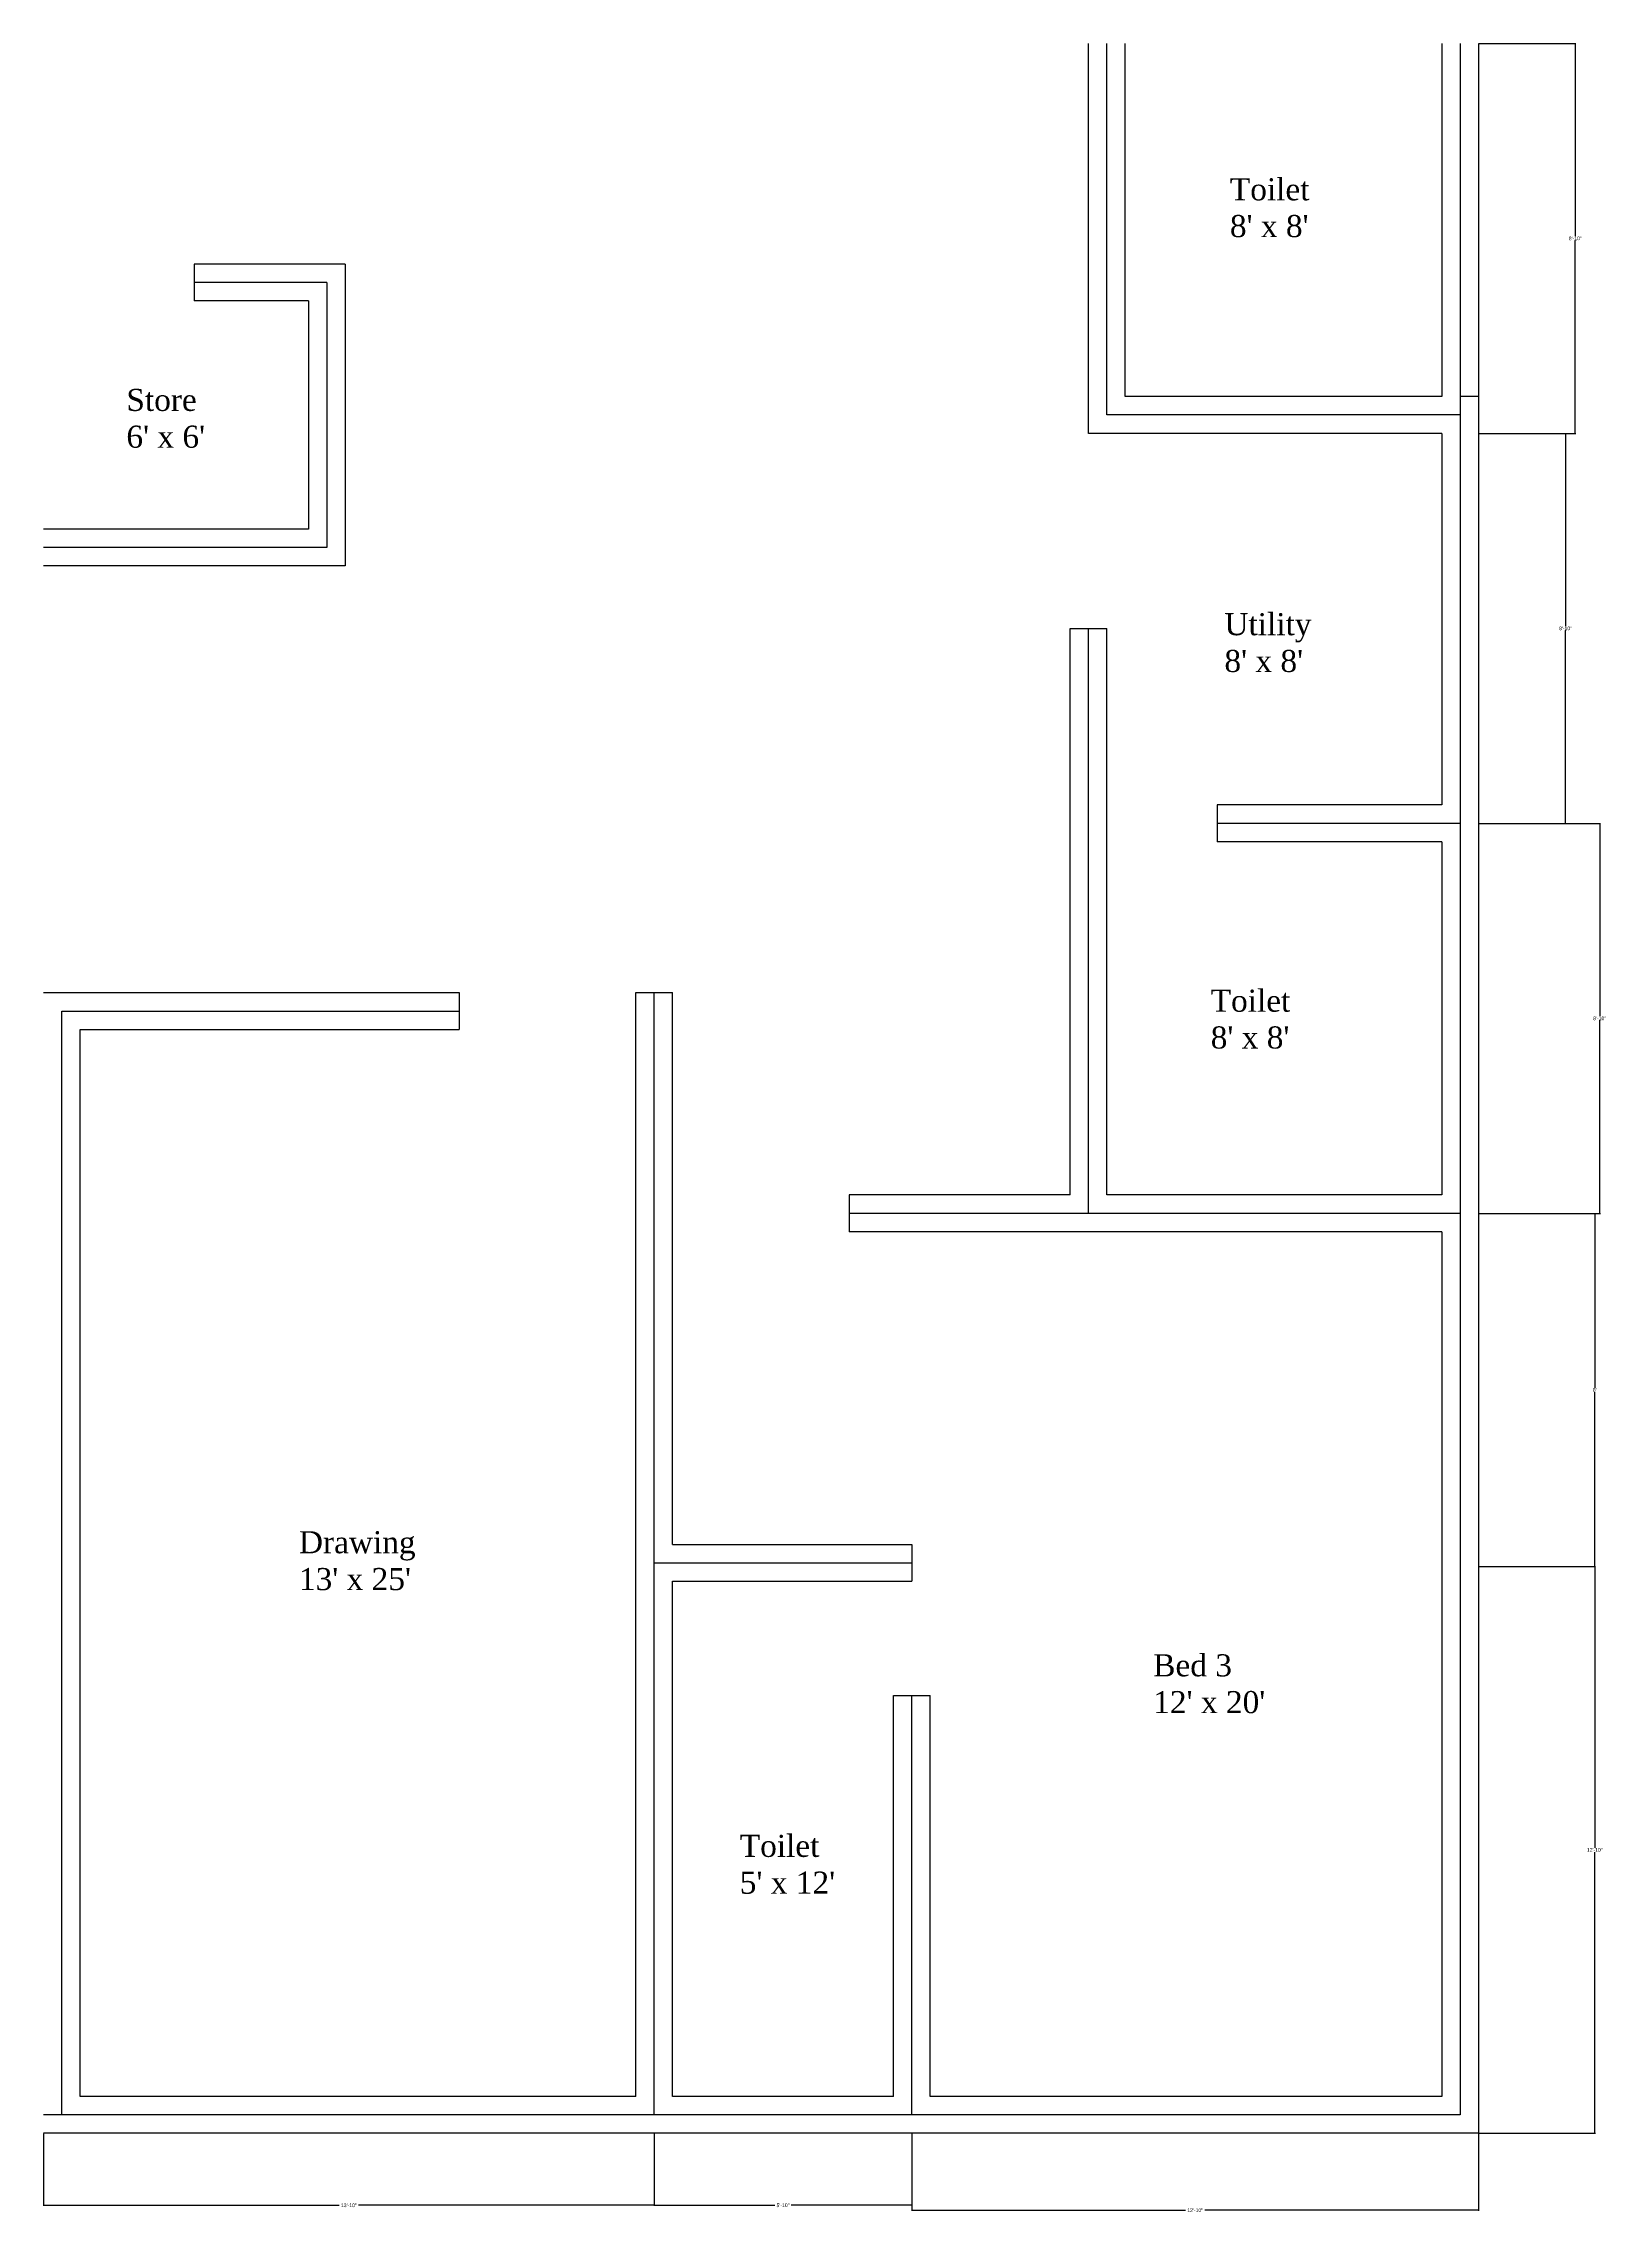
# Model space of a CAD drawing. Header units: inches. Extents: x -23324 to -22327, y 9655 to 10453.
# Drawn here: x -22752 to -22327, y 9655 to 10245 of the extents above; entities that cross this region are included whole.
import ezdxf

# ---------------------------------------------------------------- set-up
doc = ezdxf.new("R2010")
doc.units = ezdxf.units.IN
doc.header["$MEASUREMENT"] = 0
doc.dimstyles.get("Standard").update_dxf_attribs({"dimtxt": 1, "dimasz": 0.18, "dimexe": 0.18, "dimexo": 0.0625, "dimgap": 0.09, "dimtad": 0, "dimtih": 1, "dimtoh": 1, "dimdec": 0, "dimzin": 2, "dimdsep": 46, "dimlunit": 4, "dimtxsty": 'Standard', "dimcen": 0.09, "dimclrt": 5, "dimadec": 0, "dimazin": 0, "dimtfac": 1, "dimtdec": 0, "dimtofl": 0, "dimtmove": 0, "dimatfit": 3, "dimfxl": 1, "dimtolj": 1, "dimtzin": 0, "dimarcsym": 0})

# ---------------------------------------------------------------- blocks, each defined once
blk = doc.blocks.new('*D10')
at = {"color": 0, "lineweight": -2}
for p, q in [((-22362.08, 10244.72), (-22335.66, 10244.72)), ((-22335.84, 10244.54), (-22335.84, 10192.31)), ((-22335.84, 10138.9), (-22335.84, 10191.13)), ((-22362.08, 10138.72), (-22335.66, 10138.72))]:
    blk.add_line(p, q, dxfattribs=at)
at = {"color": 0}
for points in [[(-22335.87, 10244.54), (-22335.81, 10244.54), (-22335.84, 10244.72)], [(-22335.87, 10138.9), (-22335.81, 10138.9), (-22335.84, 10138.72)]]:
    blk.add_solid(points, dxfattribs=at)
at = {"layer": 'Defpoints', "color": 0}
for p in [(-22362.14, 10244.72), (-22335.84, 10244.72), (-22362.14, 10138.72)]:
    blk.add_point(p, dxfattribs=at)
at = {"color": 5, "insert": (-22335.84, 10191.72), "char_height": 1, "attachment_point": 5}
blk.add_mtext('\\A1;8\'-10"', dxfattribs=at)
blk = doc.blocks.new('*D11')
at = {"color": 0, "lineweight": -2}
for p, q in [((-22362.08, 10138.72), (-22338.31, 10138.72)), ((-22338.49, 10138.54), (-22338.49, 10086.31)), ((-22338.49, 10032.9), (-22338.49, 10085.13)), ((-22362.08, 10032.72), (-22338.31, 10032.72))]:
    blk.add_line(p, q, dxfattribs=at)
at = {"color": 0}
for points in [[(-22338.52, 10138.54), (-22338.46, 10138.54), (-22338.49, 10138.72)], [(-22338.52, 10032.9), (-22338.46, 10032.9), (-22338.49, 10032.72)]]:
    blk.add_solid(points, dxfattribs=at)
at = {"layer": 'Defpoints', "color": 0}
for p in [(-22362.14, 10138.72), (-22338.49, 10138.72), (-22362.14, 10032.72)]:
    blk.add_point(p, dxfattribs=at)
at = {"color": 5, "insert": (-22338.49, 10085.72), "char_height": 1, "attachment_point": 5}
blk.add_mtext('\\A1;8\'-10"', dxfattribs=at)
blk = doc.blocks.new('*D12')
at = {"color": 0, "lineweight": -2}
for p, q in [((-22362.08, 10032.72), (-22329.02, 10032.72)), ((-22329.2, 10032.54), (-22329.2, 9980.31)), ((-22329.2, 9926.9), (-22329.2, 9979.13)), ((-22362.08, 9926.72), (-22329.02, 9926.72))]:
    blk.add_line(p, q, dxfattribs=at)
at = {"color": 0}
for points in [[(-22329.23, 10032.54), (-22329.17, 10032.54), (-22329.2, 10032.72)], [(-22329.23, 9926.9), (-22329.17, 9926.9), (-22329.2, 9926.72)]]:
    blk.add_solid(points, dxfattribs=at)
at = {"layer": 'Defpoints', "color": 0}
for p in [(-22362.14, 10032.72), (-22362.14, 9926.72), (-22329.2, 9926.72)]:
    blk.add_point(p, dxfattribs=at)
at = {"color": 5, "insert": (-22329.2, 9979.72), "char_height": 1, "attachment_point": 5}
blk.add_mtext('\\A1;8\'-10"', dxfattribs=at)
blk = doc.blocks.new('*D17')
at = {"color": 0, "lineweight": -2}
for p, q in [((-22362.08, 9830.72), (-22330.37, 9830.72)), ((-22330.55, 9830.54), (-22330.55, 9754.31)), ((-22330.55, 9676.9), (-22330.55, 9753.13)), ((-22362.08, 9676.72), (-22330.37, 9676.72))]:
    blk.add_line(p, q, dxfattribs=at)
at = {"color": 0}
for points in [[(-22330.58, 9830.54), (-22330.52, 9830.54), (-22330.55, 9830.72)], [(-22330.58, 9676.9), (-22330.52, 9676.9), (-22330.55, 9676.72)]]:
    blk.add_solid(points, dxfattribs=at)
at = {"layer": 'Defpoints', "color": 0}
for p in [(-22362.14, 9830.72), (-22362.14, 9676.72), (-22330.55, 9676.72)]:
    blk.add_point(p, dxfattribs=at)
at = {"color": 5, "insert": (-22330.55, 9753.72), "char_height": 1, "attachment_point": 5}
blk.add_mtext('\\A1;12\'-10"', dxfattribs=at)
blk = doc.blocks.new('*D18')
at = {"color": 0, "lineweight": -2}
for p, q in [((-22362.08, 9926.72), (-22330.37, 9926.72)), ((-22330.55, 9926.54), (-22330.55, 9879.31)), ((-22330.55, 9830.9), (-22330.55, 9878.13)), ((-22362.08, 9830.72), (-22330.37, 9830.72))]:
    blk.add_line(p, q, dxfattribs=at)
at = {"color": 0}
for points in [[(-22330.58, 9926.54), (-22330.52, 9926.54), (-22330.55, 9926.72)], [(-22330.58, 9830.9), (-22330.52, 9830.9), (-22330.55, 9830.72)]]:
    blk.add_solid(points, dxfattribs=at)
at = {"layer": 'Defpoints', "color": 0}
for p in [(-22362.14, 9926.72), (-22330.55, 9926.72), (-22362.14, 9830.72)]:
    blk.add_point(p, dxfattribs=at)
at = {"color": 5, "insert": (-22330.55, 9878.72), "char_height": 1, "attachment_point": 5}
blk.add_mtext("\\A1;8'", dxfattribs=at)
blk = doc.blocks.new('*D20')
at = {"color": 0, "lineweight": -2}
for p, q in [((-22752.14, 9676.65), (-22752.14, 9656.94)), ((-22586.14, 9676.65), (-22586.14, 9656.94)), ((-22751.96, 9657.12), (-22671.73, 9657.12)), ((-22586.32, 9657.12), (-22666.55, 9657.12))]:
    blk.add_line(p, q, dxfattribs=at)
at = {"color": 0}
for points in [[(-22751.96, 9657.15), (-22751.96, 9657.09), (-22752.14, 9657.12)], [(-22586.32, 9657.15), (-22586.32, 9657.09), (-22586.14, 9657.12)]]:
    blk.add_solid(points, dxfattribs=at)
at = {"layer": 'Defpoints', "color": 0}
for p in [(-22752.14, 9676.72), (-22586.14, 9676.72), (-22752.14, 9657.12)]:
    blk.add_point(p, dxfattribs=at)
at = {"color": 5, "insert": (-22669.14, 9657.12), "char_height": 1, "attachment_point": 5}
blk.add_mtext('\\A1;13\'-10"', dxfattribs=at)
blk = doc.blocks.new('*D21')
at = {"color": 0, "lineweight": -2}
for p, q in [((-22586.14, 9676.65), (-22586.14, 9656.94)), ((-22516.14, 9676.65), (-22516.14, 9656.94)), ((-22585.96, 9657.12), (-22553.4, 9657.12)), ((-22516.32, 9657.12), (-22548.89, 9657.12))]:
    blk.add_line(p, q, dxfattribs=at)
at = {"color": 0}
for points in [[(-22585.96, 9657.15), (-22585.96, 9657.09), (-22586.14, 9657.12)], [(-22516.32, 9657.15), (-22516.32, 9657.09), (-22516.14, 9657.12)]]:
    blk.add_solid(points, dxfattribs=at)
at = {"layer": 'Defpoints', "color": 0}
for p in [(-22586.14, 9676.72), (-22516.14, 9676.72), (-22586.14, 9657.12)]:
    blk.add_point(p, dxfattribs=at)
at = {"color": 5, "insert": (-22551.14, 9657.12), "char_height": 1, "attachment_point": 5}
blk.add_mtext('\\A1;5\'-10"', dxfattribs=at)
blk = doc.blocks.new('*D22')
at = {"color": 0, "lineweight": -2}
for p, q in [((-22516.14, 9676.65), (-22516.14, 9655.61)), ((-22362.14, 9676.65), (-22362.14, 9655.61)), ((-22515.96, 9655.79), (-22441.73, 9655.79)), ((-22362.32, 9655.79), (-22436.55, 9655.79))]:
    blk.add_line(p, q, dxfattribs=at)
at = {"color": 0}
for points in [[(-22515.96, 9655.82), (-22515.96, 9655.76), (-22516.14, 9655.79)], [(-22362.32, 9655.82), (-22362.32, 9655.76), (-22362.14, 9655.79)]]:
    blk.add_solid(points, dxfattribs=at)
at = {"layer": 'Defpoints', "color": 0}
for p in [(-22516.14, 9676.72), (-22362.14, 9676.72), (-22362.14, 9655.79)]:
    blk.add_point(p, dxfattribs=at)
at = {"color": 5, "insert": (-22439.14, 9655.79), "char_height": 1, "attachment_point": 5}
blk.add_mtext('\\A1;12\'-10"', dxfattribs=at)

msp = doc.modelspace()

# ---------------------------------------------------------------- linework, layer by layer
for p, q in [((-22468.14, 10138.72), (-22468.14, 10244.72)), ((-22458.14, 10148.72), (-22458.14, 10244.72)), ((-22372.14, 10244.72), (-22372.14, 10148.72)), ((-22362.14, 10244.72), (-22362.14, 10138.72)), ((-22670.14, 10184.72), (-22711.14, 10184.72)), ((-22711.14, 10184.72), (-22711.14, 10174.72)), ((-22670.14, 10184.72), (-22670.14, 10102.72)), ((-22680.14, 10174.72), (-22711.14, 10174.72)), ((-22680.14, 10174.72), (-22680.14, 10112.72)), ((-22372.14, 10148.72), (-22458.14, 10148.72)), ((-22372.14, 10138.72), (-22468.14, 10138.72)), ((-22372.14, 10138.72), (-22372.14, 10037.72)), ((-22362.14, 10138.72), (-22362.14, 10032.72)), ((-22680.14, 10112.72), (-22752.14, 10112.72)), ((-22670.14, 10102.72), (-22752.14, 10102.72)), ((-22473.14, 9931.72), (-22473.14, 10085.72)), ((-22473.14, 10085.72), (-22463.14, 10085.72)), ((-22463.14, 9931.72), (-22463.14, 10085.72)), ((-22372.14, 10037.72), (-22433.14, 10037.72)), ((-22433.14, 10037.72), (-22433.14, 10027.72)), ((-22362.14, 10032.72), (-22362.14, 9926.72)), ((-22372.14, 10027.72), (-22433.14, 10027.72)), ((-22372.14, 10027.72), (-22372.14, 9931.72)), ((-22752.14, 9986.72), (-22639.14, 9986.72)), ((-22639.14, 9986.72), (-22639.14, 9976.72)), ((-22591.14, 9686.72), (-22591.14, 9986.72)), ((-22591.14, 9986.72), (-22581.14, 9986.72)), ((-22581.14, 9836.72), (-22581.14, 9986.72)), ((-22742.14, 9686.72), (-22742.14, 9976.72)), ((-22742.14, 9976.72), (-22639.14, 9976.72)), ((-22473.14, 9931.72), (-22533.14, 9931.72)), ((-22533.14, 9931.72), (-22533.14, 9921.72)), ((-22372.14, 9931.72), (-22463.14, 9931.72)), ((-22362.14, 9926.72), (-22362.14, 9830.72)), ((-22468.14, 9921.72), (-22533.14, 9921.72)), ((-22468.14, 9921.72), (-22533.14, 9921.72)), ((-22468.14, 9921.72), (-22533.14, 9921.72)), ((-22372.14, 9921.72), (-22468.14, 9921.72)), ((-22372.14, 9921.72), (-22372.14, 9830.72)), ((-22581.14, 9836.72), (-22516.14, 9836.72)), ((-22516.14, 9836.72), (-22516.14, 9826.72)), ((-22372.14, 9830.72), (-22372.14, 9686.72)), ((-22362.14, 9830.72), (-22362.14, 9676.72)), ((-22581.14, 9826.72), (-22516.14, 9826.72)), ((-22581.14, 9686.72), (-22581.14, 9826.72)), ((-22521.14, 9686.72), (-22521.14, 9795.72)), ((-22521.14, 9795.72), (-22511.14, 9795.72)), ((-22511.14, 9686.72), (-22511.14, 9795.72)), ((-22591.14, 9686.72), (-22742.14, 9686.72)), ((-22521.14, 9686.72), (-22581.14, 9686.72)), ((-22372.14, 9686.72), (-22511.14, 9686.72)), ((-22586.14, 9676.72), (-22752.14, 9676.72)), ((-22516.14, 9676.72), (-22586.14, 9676.72)), ((-22362.14, 9676.72), (-22516.14, 9676.72))]:
    msp.add_line(p, q)
at = {"color": 1}
for p, q in [((-22463.14, 10143.72), (-22463.14, 10244.72)), ((-22367.14, 10244.72), (-22367.14, 10138.72)), ((-22675.14, 10179.72), (-22711.14, 10179.72)), ((-22675.14, 10179.72), (-22675.14, 10107.72)), ((-22367.14, 10143.72), (-22463.14, 10143.72)), ((-22367.14, 10138.72), (-22367.14, 10032.72)), ((-22675.14, 10107.72), (-22752.14, 10107.72)), ((-22468.14, 9926.72), (-22468.14, 10085.72)), ((-22367.14, 10032.72), (-22433.14, 10032.72)), ((-22367.14, 10032.72), (-22367.14, 9926.72)), ((-22747.14, 9681.72), (-22747.14, 9981.72)), ((-22747.14, 9981.72), (-22639.14, 9981.72)), ((-22586.14, 9681.72), (-22586.14, 9986.72)), ((-22468.14, 9926.72), (-22533.14, 9926.72)), ((-22367.14, 9926.72), (-22468.14, 9926.72)), ((-22367.14, 9926.72), (-22367.14, 9830.72)), ((-22586.14, 9831.72), (-22516.14, 9831.72)), ((-22367.14, 9830.72), (-22367.14, 9681.72)), ((-22516.14, 9681.72), (-22516.14, 9795.72)), ((-22586.14, 9681.72), (-22752.14, 9681.72)), ((-22516.14, 9681.72), (-22586.14, 9681.72)), ((-22367.14, 9681.72), (-22516.14, 9681.72))]:
    msp.add_line(p, q, dxfattribs=at)
at = {"color": 255}
msp.add_line((-22362.14, 10148.72), (-22367.14, 10148.72), dxfattribs=at)

# ---------------------------------------------------------------- texts
at = {"char_height": 6, "attachment_point": 1}
for s, insert in [("{\\fTimes New Roman|b0|i0|c0|p18;Toilet\\P8' x 8'}", (-22429.7, 10208.06)), ("{\\fTimes New Roman|b0|i0|c0|p18;Store\\P6' x 6'}", (-22729.59, 10150.82)), ("{\\fTimes New Roman|b0|i0|c0|p18;Utility\\P8' x 8'}", (-22431.19, 10089.86)), ("{\\fTimes New Roman|b0|i0|c0|p18;Toilet \\P8' x 8'}", (-22434.91, 9987.53)), ("{\\fTimes New Roman|b0|i0|c0|p18;Drawing \\P13' x 25'}", (-22682.7, 9840.34)), ("{\\fTimes New Roman|b0|i0|c0|p18;Bed 3\\P12' x 20'}", (-22450.53, 9806.89)), ("{\\fTimes New Roman|b0|i0|c0|p18;Toilet\\P5' x 12'}", (-22562.89, 9757.82))]:
    msp.add_mtext(s, dxfattribs=dict(at, insert=insert))

# ---------------------------------------------------------------- dimensions: what is measured, and where the dimension line sits
for base, p1, p2, picture, middle in [((-22335.84, 10244.72), (-22362.14, 10138.72), (-22362.14, 10244.72), '*D10', (-22335.84, 10191.72)), ((-22338.49, 10138.72), (-22362.14, 10032.72), (-22362.14, 10138.72), '*D11', (-22338.49, 10085.72)), ((-22329.2, 9926.72), (-22362.14, 10032.72), (-22362.14, 9926.72), '*D12', (-22329.2, 9979.72)), ((-22330.55, 9926.72), (-22362.14, 9830.72), (-22362.14, 9926.72), '*D18', (-22330.55, 9878.72)), ((-22330.55, 9676.72), (-22362.14, 9830.72), (-22362.14, 9676.72), '*D17', (-22330.55, 9753.72))]:
    dim = msp.add_linear_dim(base=base, p1=p1, p2=p2, angle=90, dimstyle='Standard')
    dim.commit()
    dim.dimension.update_dxf_attribs({"geometry": picture, "text_midpoint": middle})
for base, p1, p2, picture, middle in [((-22752.14, 9657.12), (-22586.14, 9676.72), (-22752.14, 9676.72), '*D20', (-22669.14, 9657.12)), ((-22586.14, 9657.12), (-22516.14, 9676.72), (-22586.14, 9676.72), '*D21', (-22551.14, 9657.12)), ((-22362.14, 9655.79), (-22516.14, 9676.72), (-22362.14, 9676.72), '*D22', (-22439.14, 9655.79))]:
    dim = msp.add_linear_dim(base=base, p1=p1, p2=p2, dimstyle='Standard')
    dim.commit()
    dim.dimension.update_dxf_attribs({"geometry": picture, "text_midpoint": middle})

doc.saveas('drawing.dxf')
